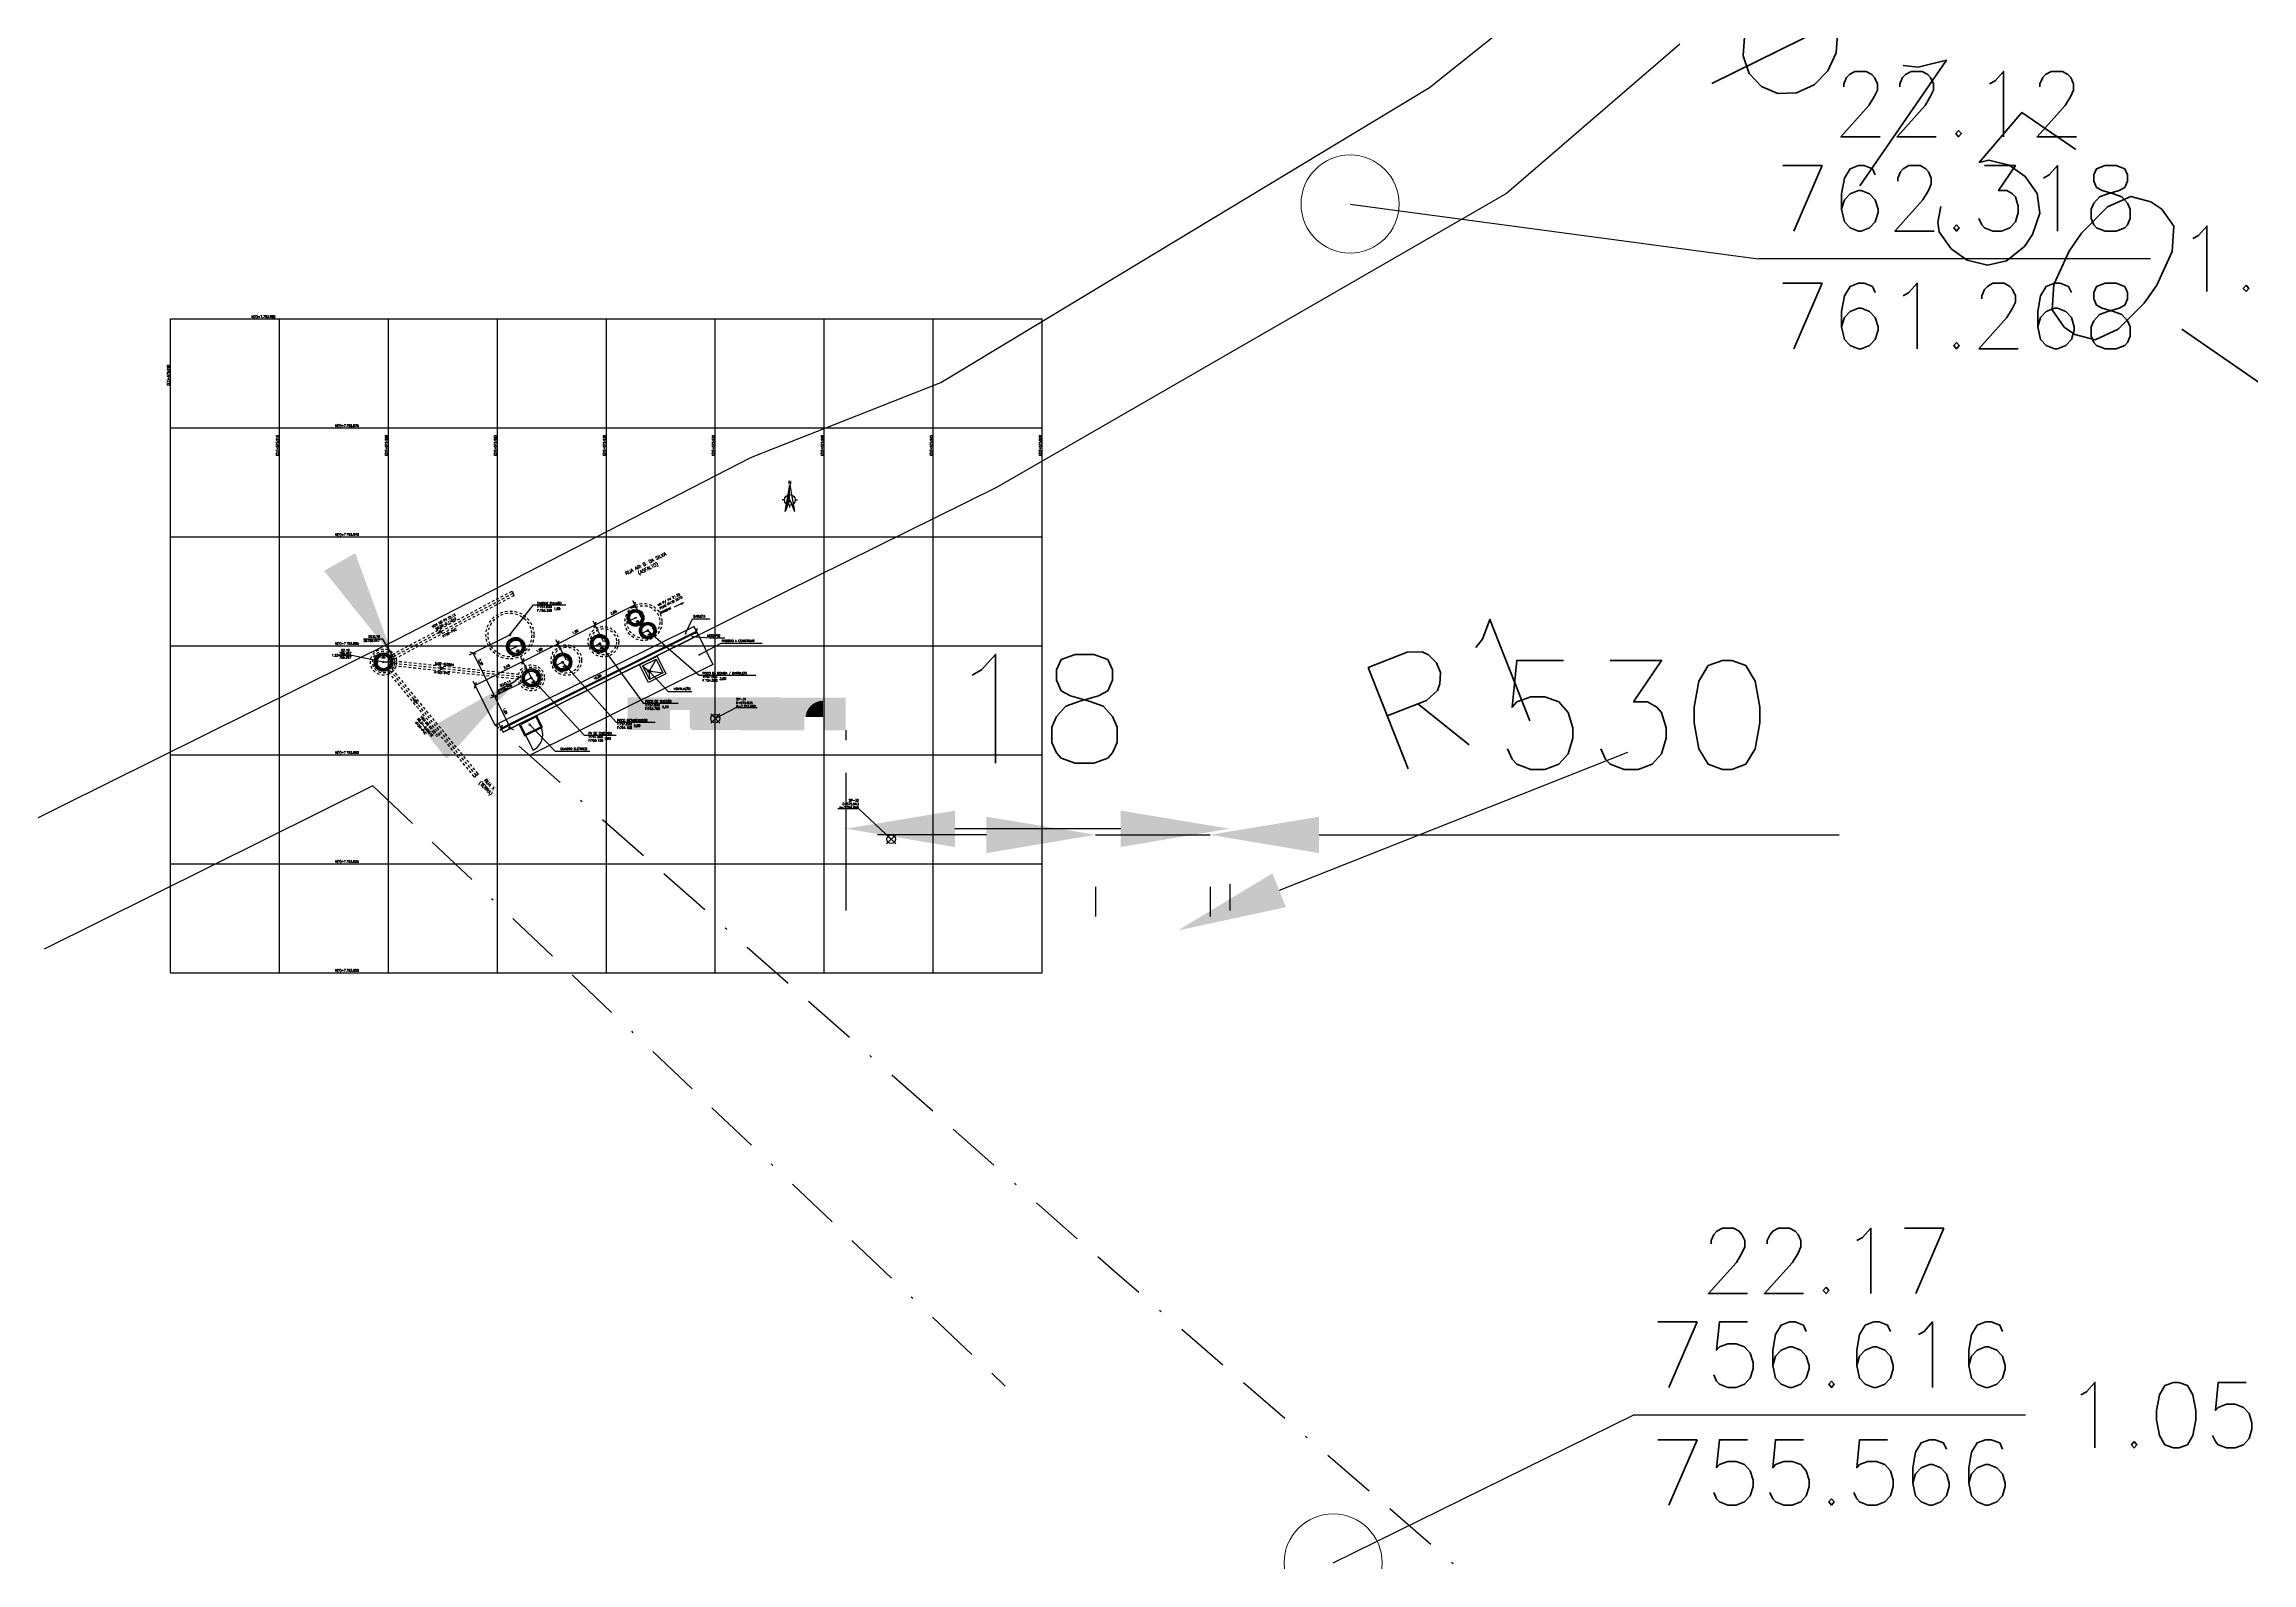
# Model space of a CAD drawing. Header units: metres. Extents: x 571679 to 576048, y 7793723 to 7796430.
# Drawn here: x 575904.2 to 576005.5, y 7793922.9 to 7793992.6 of the extents above; entities that cross this region are included whole.
import ezdxf
from ezdxf.enums import TextEntityAlignment as Align

# ---------------------------------------------------------------- set-up
doc = ezdxf.new("R2010")
doc.units = ezdxf.units.M
doc.header["$PDMODE"] = 35
doc.header["$PDSIZE"] = 0.1
for name, pattern in [('BORDER2', [0.875, 0.25, -0.125, 0.25, -0.125, 0, -0.125]), ('CONTINUO', [0]), ('DASHDOT2', [12.7, 6.35, -3.175, 0, -3.175]), ('DASHED2', [0.375, 0.25, -0.125]), ('HIDDEN', [9.525, 6.35, -3.175]), ('SGC_DASHDOT', [1, 0.5, -0.25, 0, -0.25])]:
    doc.linetypes.add(name, pattern=pattern)
for name, color, linetype in [('03', 3, 'Continuous'), ('04', 4, 'Continuous'), ('BSBAS--L2--', 2, 'Continuous'), ('BSBAS--L3--', 3, 'Continuous'), ('BSBAS--L4--', 4, 'Continuous'), ('BSBAS--L5--', 5, 'Continuous'), ('BSBAS--LC--', 1, 'DASHDOT2'), ('BSBASRFT6--', 1, 'Continuous'), ('BSETE--L3--', 3, 'Continuous'), ('BSSIMB-A3--', 3, 'Continuous'), ('COTAS', 1, 'Continuous'), ('DSSIMB-L1-A', 1, 'Continuous'), ('EEE proposta - opзгo 2', 20, 'Continuous'), ('ESG-CHAMA', 1, 'Continuous'), ('ESG-NOMES', 3, 'Continuous'), ('ESG-PROF', 2, 'Continuous'), ('FRFORMTT3--', 3, 'Continuous'), ('MALHA - LINHA', 8, 'CONTINUO'), ('P1', 1, 'Continuous'), ('Peca 1', 1, 'Continuous'), ('Peca 3', 2, 'Continuous'), ('PENA-03', 3, 'Continuous'), ('SGC-Conexoes (Linhas Externas)', 3, 'Continuous'), ('SGC-EIXOS', 9, 'SGC_DASHDOT'), ('TEXTO', 3, 'Continuous'), ('TOP_TEXTO_NOME RUA', 2, 'Continuous'), ('TPCDSEDL1--', 252, 'Continuous'), ('TPCDSRUASFALTO', 2, 'Continuous'), ('TPCDSRUTE-Q', 2, 'BORDER2')]:
    doc.layers.add(name, color=color, linetype=linetype)
for name, color, linetype, lineweight in [('PONTO SONDAGEM', 2, 'Continuous', 30), ('REDE COLETORA', 84, 'Continuous', 5), ('SPT', 100, 'Continuous', 30)]:
    doc.layers.add(name, color=color, linetype=linetype, lineweight=lineweight)
doc.styles.add('L50', font='romans.shx', dxfattribs={"height": 0.0625})
doc.styles.add('r80', font='romans.shx', dxfattribs={"height": 1})
doc.styles.add('ROMANS', font='romans.shx')
doc.styles.get("Standard").update_dxf_attribs({"font": 'simplex.shx'})
doc.dimstyles.new('ESC 1-100', dxfattribs={"dimscale": 100, "dimtxt": 0.002, "dimasz": 0.002, "dimexe": 0.002, "dimexo": 0, "dimgap": 0.0005, "dimtad": 1, "dimzin": 1, "dimtxsty": 'ROMANS', "dimblk": 'OBLIQUE', "dimcen": 0.002, "dimclrd": 1, "dimclre": 1, "dimclrt": 3, "dimadec": 0, "dimazin": 0, "dimtfac": 1, "dimtmove": 0, "dimatfit": 3, "dimldrblk": 'DOTSMALL', "dimfxl": 2, "dimarcsym": 1})
doc.dimstyles.new('ESC 1-2000', dxfattribs={"dimscale": 2000, "dimtxt": 0.002, "dimasz": 0.002, "dimexe": 0.002, "dimexo": 0, "dimgap": 0.0005, "dimtad": 1, "dimdec": 0, "dimzin": 4, "dimtxsty": 'ROMANS', "dimblk": 'OBLIQUE', "dimcen": 0, "dimclrd": 1, "dimclre": 1, "dimclrt": 3, "dimadec": 0, "dimazin": 0, "dimtfac": 1, "dimtdec": 0, "dimtofl": 0, "dimtmove": 0, "dimatfit": 3, "dimldrblk": 'ORIGIN', "dimfxl": 1, "dimtolj": 1, "dimtzin": 1, "dimarcsym": 0})
doc.dimstyles.new('Padrao_1-2.5', dxfattribs={"dimtxt": 5, "dimasz": 5, "dimexe": 3.75, "dimexo": 2.7, "dimgap": 3, "dimtad": 1, "dimtxsty": 'Standard', "dimcen": 3.75, "dimclrd": 1, "dimclre": 1, "dimclrt": 3, "dimadec": 0, "dimazin": 0, "dimtfac": 1, "dimtmove": 0, "dimatfit": 3, "dimfxl": 1, "dimarcsym": 0})
doc.dimstyles.get("Standard").update_dxf_attribs({"dimtxt": 0.18, "dimasz": 0.18, "dimexe": 0.18, "dimexo": 0.0625, "dimgap": 0.09, "dimtad": 0, "dimtih": 1, "dimtoh": 1, "dimdec": 4, "dimzin": 0, "dimdsep": 46, "dimtxsty": 'Standard', "dimcen": 0.09, "dimadec": 0, "dimazin": 0, "dimtfac": 1, "dimtdec": 4, "dimtofl": 0, "dimtmove": 0, "dimatfit": 3, "dimfxl": 1, "dimtolj": 1, "dimtzin": 0, "dimarcsym": 0})
pattern_1 = [(0, (0, 0), (0, 6.985), [5.08, -1.905]), (90, (0, 0), (-6.985, 4e-16), [5.08, -1.905])]

# ---------------------------------------------------------------- blocks, each defined once
blk = doc.blocks.new('BB-1-LA07-N0-D0-S0', base_point=(598286.07, 7855481.2))
at = {"layer": 'SGC-Conexoes (Linhas Externas)'}
for points in [[(598285.77, 7855481.14), (598285.71, 7855481.14, -1), (598285.71, 7855481.25), (598285.77, 7855481.25)], [(598285.87, 7855481.43), (598285.84, 7855481.49, -1), (598285.93, 7855481.54), (598285.97, 7855481.48)], [(598286.18, 7855481.48), (598286.21, 7855481.54, -1), (598286.3, 7855481.49), (598286.27, 7855481.43)], [(598286.37, 7855481.25), (598286.44, 7855481.25, -1), (598286.44, 7855481.14), (598286.37, 7855481.14)], [(598285.97, 7855480.91), (598285.93, 7855480.85, -1), (598285.84, 7855480.91), (598285.87, 7855480.96)], [(598286.27, 7855480.96), (598286.3, 7855480.91, -1), (598286.21, 7855480.85), (598286.18, 7855480.91)]]:
    blk.add_lwpolyline(points, format="xyb", dxfattribs=at)
for points in [[(598285.71, 7855481.35, 0.065219), (598285.69, 7855481.25, -0.080663), (598285.71, 7855481.26), (598285.75, 7855481.26, -0.055738), (598285.77, 7855481.33)], [(598285.69, 7855481.14, 0.065219), (598285.71, 7855481.04), (598285.77, 7855481.07, -0.055738), (598285.75, 7855481.14), (598285.71, 7855481.14, -0.080663)], [(598285.75, 7855481.42, 0.046821), (598285.72, 7855481.36), (598285.77, 7855481.33, -0.045659), (598285.8, 7855481.39)], [(598285.83, 7855481.5, 0.065219), (598285.76, 7855481.43), (598285.81, 7855481.39, -0.055738), (598285.86, 7855481.45), (598285.84, 7855481.48, -0.080663)], [(598286.03, 7855481.58, 0.065219), (598285.93, 7855481.56, -0.080663), (598285.94, 7855481.54), (598285.96, 7855481.51, -0.055738), (598286.03, 7855481.52)], [(598286.11, 7855481.58, 0.046821), (598286.04, 7855481.58), (598286.04, 7855481.52, -0.045659), (598286.1, 7855481.52)], [(598286.22, 7855481.56, 0.065219), (598286.12, 7855481.58), (598286.11, 7855481.52, -0.055738), (598286.18, 7855481.51), (598286.2, 7855481.54, -0.080663)], [(598286.38, 7855481.43, 0.065219), (598286.31, 7855481.5, -0.080663), (598286.31, 7855481.48), (598286.28, 7855481.45, -0.055738), (598286.33, 7855481.39)], [(598286.42, 7855481.36, 0.046821), (598286.39, 7855481.42), (598286.34, 7855481.39, -0.045659), (598286.37, 7855481.33)], [(598286.46, 7855481.25, 0.065219), (598286.43, 7855481.35), (598286.37, 7855481.33, -0.055738), (598286.4, 7855481.26), (598286.44, 7855481.26, -0.080663)], [(598286.43, 7855481.04, 0.065219), (598286.46, 7855481.14, -0.080663), (598286.44, 7855481.14), (598286.4, 7855481.14, -0.055738), (598286.37, 7855481.07)], [(598285.72, 7855481.03, 0.046821), (598285.75, 7855480.97), (598285.8, 7855481.01, -0.045659), (598285.77, 7855481.06)], [(598285.76, 7855480.96, 0.065219), (598285.83, 7855480.89, -0.080663), (598285.84, 7855480.91), (598285.86, 7855480.95, -0.055738), (598285.81, 7855481)], [(598285.93, 7855480.84, 0.065219), (598286.03, 7855480.81), (598286.03, 7855480.87, -0.055738), (598285.96, 7855480.89), (598285.94, 7855480.85, -0.080663)], [(598286.04, 7855480.81, 0.046821), (598286.11, 7855480.81), (598286.1, 7855480.87, -0.045659), (598286.04, 7855480.87)], [(598286.12, 7855480.81, 0.065219), (598286.22, 7855480.84, -0.080663), (598286.2, 7855480.85), (598286.18, 7855480.89, -0.055738), (598286.11, 7855480.87)], [(598286.31, 7855480.89, 0.065219), (598286.38, 7855480.96), (598286.33, 7855481, -0.055738), (598286.28, 7855480.95), (598286.31, 7855480.91, -0.080663)], [(598286.39, 7855480.97, 0.046821), (598286.42, 7855481.03), (598286.37, 7855481.06, -0.045659), (598286.34, 7855481.01)]]:
    blk.add_lwpolyline(points, format="xyb", close=True, dxfattribs=at)
blk.add_lwpolyline([(598285.74, 7855481.17), (598285.81, 7855481.17), (598285.81, 7855481.22), (598285.74, 7855481.22)], close=True, dxfattribs=at)
at = {"layer": 'SGC-Conexoes (Linhas Externas)', "lineweight": 15}
for points in [[(598286.03, 7855481.41), (598286, 7855481.41), (598286, 7855481.38), (598286.01, 7855481.38), (598286.01, 7855481.39), (598286.03, 7855481.39, 1)], [(598286.02, 7855481.4), (598286.01, 7855481.4), (598286.01, 7855481.4, -0.414214), (598286.01, 7855481.41), (598286.02, 7855481.41, -1)], [(598286.07, 7855481.44), (598286.07, 7855481.42), (598286.06, 7855481.42), (598286.06, 7855481.43, 1), (598286.06, 7855481.43), (598286.06, 7855481.42), (598286.05, 7855481.42), (598286.05, 7855481.43, 1), (598286.04, 7855481.43), (598286.04, 7855481.42), (598286.04, 7855481.42), (598286.04, 7855481.42, 1), (598286.03, 7855481.42), (598286.03, 7855481.42), (598286.02, 7855481.42), (598286.02, 7855481.43), (598286.07, 7855481.45), (598286.12, 7855481.43), (598286.12, 7855481.42), (598286.11, 7855481.42), (598286.11, 7855481.42, 1), (598286.11, 7855481.42), (598286.11, 7855481.42), (598286.1, 7855481.42), (598286.1, 7855481.43, 1), (598286.09, 7855481.43), (598286.09, 7855481.42), (598286.09, 7855481.42), (598286.09, 7855481.43, 1), (598286.08, 7855481.43), (598286.08, 7855481.42), (598286.07, 7855481.42), (598286.07, 7855481.44, 1)], [(598286.07, 7855481.39), (598286.07, 7855481.38), (598286.08, 7855481.38), (598286.07, 7855481.41), (598286.05, 7855481.41), (598286.03, 7855481.38), (598286.05, 7855481.38), (598286.05, 7855481.39, -0.445006)], [(598286.06, 7855481.4), (598286.06, 7855481.41), (598286.05, 7855481.4, -0.141872)], [(598286.13, 7855481.38), (598286.14, 7855481.38), (598286.14, 7855481.4, 0.241531), (598286.14, 7855481.41, 0.366568), (598286.12, 7855481.41, 0.387414), (598286.1, 7855481.41), (598286.1, 7855481.41), (598286.09, 7855481.41), (598286.09, 7855481.38), (598286.1, 7855481.38), (598286.1, 7855481.4, -1), (598286.11, 7855481.4), (598286.11, 7855481.38), (598286.12, 7855481.38), (598286.12, 7855481.4, -1), (598286.13, 7855481.4)]]:
    blk.add_lwpolyline(points, format="xyb", close=True, dxfattribs=at)
at = {"layer": 'SGC-Conexoes (Linhas Externas)'}
for centre, radius in [((598286.07, 7855481.2), 0.425), ((598286.07, 7855481.2), 0.313), ((598286.07, 7855481.2), 0.305), ((598286.07, 7855481.2), 0.305), ((598285.89, 7855481.51), 0.043), ((598286.07, 7855481.2), 0.0239), ((598286.25, 7855481.51), 0.043), ((598286.44, 7855481.2), 0.043), ((598285.89, 7855480.88), 0.043), ((598286.25, 7855480.88), 0.043)]:
    blk.add_circle(centre, radius, dxfattribs=at)
for centre, radius, start, end in [((598285.71, 7855481.2), 0.043, 31.4549, 328.5451), ((598286.07, 7855481.2), 0.394, 126.9603, 173.0397), ((598286.07, 7855481.2), 0.394, 186.9603, 233.0397), ((598286.07, 7855481.2), 0.324, 129.5343, 170.4657), ((598286.07, 7855481.2), 0.324, 189.5343, 230.4657), ((598286.07, 7855481.2), 0.394, 66.9603, 113.0397), ((598286.07, 7855481.2), 0.324, 69.5343, 110.4657), ((598286.07, 7855481.2), 0.324, 9.5343, 50.4657), ((598286.07, 7855481.2), 0.324, 309.5343, 350.4657), ((598286.07, 7855481.2), 0.394, 6.9603, 53.0397), ((598286.07, 7855481.2), 0.394, 306.9603, 353.0397), ((598286.07, 7855481.2), 0.394, 246.9603, 293.0397), ((598286.07, 7855481.2), 0.324, 249.5343, 290.4657)]:
    blk.add_arc(centre, radius, start, end, dxfattribs=at)
at = {"layer": 'SGC-EIXOS'}
blk.add_line((598286.5, 7855481.2), (598285.65, 7855481.2), dxfattribs=at)
blk = doc.blocks.new('*D58')
at = {"color": 1, "lineweight": -2, "transparency": 16777216}
for p, q in [((575940.99, 7793959.18), (575940.99, 7793952.86)), ((575953.6, 7793956.61), (575945.99, 7793956.61)), ((575958.6, 7793954.06), (575958.6, 7793952.86))]:
    blk.add_line(p, q, dxfattribs=at)
at = {"color": 1, "transparency": 16777216}
for points in [[(575945.99, 7793957.44), (575945.99, 7793955.77), (575940.99, 7793956.61)], [(575953.6, 7793957.44), (575953.6, 7793955.77), (575958.6, 7793956.61)]]:
    blk.add_solid(points, dxfattribs=at)
at = {"layer": 'DEFPOINTS', "color": 0, "transparency": 16777216}
for p in [(575940.99, 7793961.88, -72.85), (575940.99, 7793956.61), (575958.6, 7793956.76, -72.85)]:
    blk.add_point(p, dxfattribs=at)
at = {"color": 3, "transparency": 16777216, "insert": (575949.79, 7793962.11), "char_height": 5, "attachment_point": 5}
blk.add_mtext('18', dxfattribs=at)
blk = doc.blocks.new('*D59')
at = {"color": 1, "lineweight": -2, "transparency": 16777216}
for p, q in [((575947.44, 7793956.33), (575942.44, 7793956.33)), ((575952.44, 7793956.33), (575957.7, 7793956.33)), ((575962.7, 7793956.33), (575986.56, 7793956.33)), ((575952.44, 7793953.94), (575952.44, 7793952.58)), ((575957.7, 7793953.94), (575957.7, 7793952.58))]:
    blk.add_line(p, q, dxfattribs=at)
at = {"color": 1, "transparency": 16777216}
for points in [[(575947.44, 7793957.16), (575947.44, 7793955.49), (575952.44, 7793956.33)], [(575962.7, 7793957.16), (575962.7, 7793955.49), (575957.7, 7793956.33)]]:
    blk.add_solid(points, dxfattribs=at)
at = {"layer": 'DEFPOINTS', "color": 0, "transparency": 16777216}
for p in [(575952.44, 7793956.64, -72.85), (575957.7, 7793956.64, -72.85), (575957.7, 7793956.33)]:
    blk.add_point(p, dxfattribs=at)
at = {"color": 3, "transparency": 16777216, "insert": (575977.13, 7793961.83), "char_height": 5, "attachment_point": 5}
blk.add_mtext('530', dxfattribs=at)
blk = doc.blocks.new('*D60')
at = {"color": 1, "lineweight": -2, "transparency": 16777216}
blk.add_line((575976.85, 7793960.11), (575960.87, 7793953.78), dxfattribs=at)
at = {"color": 1, "transparency": 16777216}
blk.add_solid([(575960.56, 7793954.56), (575961.18, 7793953.01), (575956.22, 7793951.94)], dxfattribs=at)
at = {"layer": 'DEFPOINTS', "color": 0, "transparency": 16777216}
for p in [(575956.22, 7793951.94, -72.85), (575957.15, 7793952.31, -72.85)]:
    blk.add_point(p, dxfattribs=at)
at = {"color": 3, "transparency": 16777216, "insert": (575969.16, 7793962.98), "char_height": 5, "attachment_point": 5, "rotation": 21.6111}
blk.add_mtext('R1', dxfattribs=at)
blk = doc.blocks.new('Niple FG 2pol')
at = {"layer": 'Peca 1'}
for p, q in [((0, -30), (0, 30)), ((5, -30), (5, 30)), ((11, -30), (11, 30)), ((16, 21), (24, 21)), ((29, -30), (29, 30)), ((35, -30), (35, 30)), ((40, -30), (40, 30)), ((16, -21), (24, -21))]:
    blk.add_line(p, q, dxfattribs=at)
at = {"layer": 'Peca 3'}
for p, q in [((-4, 30), (16, 30)), ((16, -38), (16, 38)), ((24, 38), (16, 38)), ((24, -38), (24, 38)), ((44, 30), (24, 30)), ((-4, -30), (16, -30)), ((16, -38), (24, -38)), ((44, -30), (24, -30))]:
    blk.add_line(p, q, dxfattribs=at)
blk = doc.blocks.new('NipleFG 2pol')
blk.add_blockref('Niple FG 2pol', (277, 188))
blk = doc.blocks.new('_DotSmall')
at = {"color": 0, "linetype": 'ByBlock', "const_width": 0.5}
blk.add_lwpolyline([(-0.0625, 0, 1), (0.0625, 0, 1)], format="xyb", close=True, dxfattribs=at)
blk = doc.blocks.new('_Oblique')
at = {"color": 0, "linetype": 'ByBlock', "lineweight": -2}
blk.add_line((-0.5, -0.5), (0.5, 0.5), dxfattribs=at)
blk = doc.blocks.new('*D61')
at = {"layer": 'COTAS', "color": 1, "lineweight": -2, "transparency": 16777216}
for p, q in [((575925.58, 7793965.5), (575923.71, 7793964.57)), ((575923.89, 7793964.66), (575924.87, 7793962.69)), ((575926.56, 7793963.53), (575924.69, 7793962.6))]:
    blk.add_line(p, q, dxfattribs=at)
at = {"layer": 'DEFPOINTS', "color": 0, "transparency": 16777216}
for p in [(575925.58, 7793965.5), (575924.87, 7793962.69), (575926.56, 7793963.53)]:
    blk.add_point(p, dxfattribs=at)
at = {"layer": 'COTAS', "color": 1, "lineweight": -2, "transparency": 16777216, "xscale": 0.2, "yscale": 0.2, "zscale": 0.2}
for p, rotation in [((575923.89, 7793964.66), 116.455143037158), ((575924.87, 7793962.69), 296.455143037158)]:
    blk.add_blockref('_Oblique', p, dxfattribs=dict(at, rotation=rotation))
at = {"layer": 'COTAS', "color": 3, "transparency": 16777216, "insert": (575924.22, 7793964.25), "char_height": 0.1, "attachment_point": 5, "rotation": 296.4551, "style": 'ROMANS'}
blk.add_mtext('2,20', dxfattribs=at)
blk = doc.blocks.new('*D62')
at = {"layer": 'COTAS', "color": 1, "lineweight": -2, "transparency": 16777216}
for p, q in [((575926.17, 7793964.29), (575927.78, 7793965.1)), ((575928.17, 7793964.34), (575927.69, 7793965.28)), ((575926.56, 7793963.53), (575926.08, 7793964.46))]:
    blk.add_line(p, q, dxfattribs=at)
at = {"layer": 'DEFPOINTS', "color": 0, "transparency": 16777216}
for p in [(575927.78, 7793965.1), (575928.17, 7793964.34), (575926.56, 7793963.53)]:
    blk.add_point(p, dxfattribs=at)
at = {"layer": 'COTAS', "color": 1, "lineweight": -2, "transparency": 16777216, "xscale": 0.2, "yscale": 0.2, "zscale": 0.2}
for p, rotation in [((575927.78, 7793965.1), 26.83782428649737), ((575926.17, 7793964.29), 206.8378242864973)]:
    blk.add_blockref('_Oblique', p, dxfattribs=dict(at, rotation=rotation))
at = {"layer": 'COTAS', "color": 3, "transparency": 16777216, "insert": (575926.93, 7793964.79), "char_height": 0.1, "attachment_point": 5, "rotation": 26.8378, "style": 'ROMANS'}
blk.add_mtext('1,80', dxfattribs=at)
blk = doc.blocks.new('*D63')
at = {"layer": 'COTAS', "color": 1, "lineweight": -2, "transparency": 16777216}
for p, q in [((575927.78, 7793965.1), (575929.48, 7793965.96)), ((575929.87, 7793965.19), (575929.39, 7793966.14)), ((575928.17, 7793964.34), (575927.69, 7793965.28))]:
    blk.add_line(p, q, dxfattribs=at)
at = {"layer": 'DEFPOINTS', "color": 0, "transparency": 16777216}
for p in [(575929.48, 7793965.96), (575929.87, 7793965.19), (575928.17, 7793964.34)]:
    blk.add_point(p, dxfattribs=at)
at = {"layer": 'COTAS', "color": 1, "lineweight": -2, "transparency": 16777216, "xscale": 0.2, "yscale": 0.2, "zscale": 0.2}
for p, rotation in [((575929.48, 7793965.96), 26.83782428649735), ((575927.78, 7793965.1), 206.8378242864973)]:
    blk.add_blockref('_Oblique', p, dxfattribs=dict(at, rotation=rotation))
at = {"layer": 'COTAS', "color": 3, "transparency": 16777216, "insert": (575928.58, 7793965.63), "char_height": 0.1, "attachment_point": 5, "rotation": 26.8378, "style": 'ROMANS'}
blk.add_mtext('1,90', dxfattribs=at)
blk = doc.blocks.new('*D64')
at = {"layer": 'COTAS', "color": 1, "lineweight": -2, "transparency": 16777216}
for p, q in [((575929.48, 7793965.96), (575931.3, 7793966.88)), ((575931.7, 7793966.1), (575931.21, 7793967.06)), ((575929.87, 7793965.19), (575929.39, 7793966.14))]:
    blk.add_line(p, q, dxfattribs=at)
at = {"layer": 'DEFPOINTS', "color": 0, "transparency": 16777216}
for p in [(575931.3, 7793966.88), (575931.7, 7793966.1), (575929.87, 7793965.19)]:
    blk.add_point(p, dxfattribs=at)
at = {"layer": 'COTAS', "color": 1, "lineweight": -2, "transparency": 16777216, "xscale": 0.2, "yscale": 0.2, "zscale": 0.2}
for p, rotation in [((575931.3, 7793966.88), 26.83782428649735), ((575929.48, 7793965.96), 206.8378242864973)]:
    blk.add_blockref('_Oblique', p, dxfattribs=dict(at, rotation=rotation))
at = {"layer": 'COTAS', "color": 3, "transparency": 16777216, "insert": (575930.34, 7793966.52), "char_height": 0.1, "attachment_point": 5, "rotation": 26.8378, "style": 'ROMANS'}
blk.add_mtext('2,05', dxfattribs=at)
blk = doc.blocks.new('*D65')
at = {"layer": 'COTAS', "color": 1, "lineweight": -2, "transparency": 16777216}
for p, q in [((575926.56, 7793963.53), (575924.69, 7793962.6)), ((575924.87, 7793962.69), (575925.61, 7793961.21)), ((575925.99, 7793961.4), (575925.43, 7793961.12))]:
    blk.add_line(p, q, dxfattribs=at)
at = {"layer": 'DEFPOINTS', "color": 0, "transparency": 16777216}
for p in [(575926.56, 7793963.53), (575925.61, 7793961.21), (575925.99, 7793961.4)]:
    blk.add_point(p, dxfattribs=at)
at = {"layer": 'COTAS', "color": 1, "lineweight": -2, "transparency": 16777216, "xscale": 0.2, "yscale": 0.2, "zscale": 0.2}
for p, rotation in [((575924.87, 7793962.69), 116.455143037158), ((575925.61, 7793961.21), 296.455143037158)]:
    blk.add_blockref('_Oblique', p, dxfattribs=dict(at, rotation=rotation))
at = {"layer": 'COTAS', "color": 3, "transparency": 16777216, "insert": (575925.34, 7793962), "char_height": 0.1, "attachment_point": 5, "rotation": 296.4551, "style": 'ROMANS'}
blk.add_mtext('1,65', dxfattribs=at)
blk = doc.blocks.new('*D66')
at = {"layer": 'COTAS', "color": 1, "lineweight": -2, "transparency": 16777216}
for p, q in [((575926.17, 7793964.29), (575923.98, 7793963.18)), ((575926.56, 7793963.53), (575926.08, 7793964.46)), ((575924.9, 7793961.36), (575923.89, 7793963.36))]:
    blk.add_line(p, q, dxfattribs=at)
at = {"layer": 'DEFPOINTS', "color": 0, "transparency": 16777216}
for p in [(575923.98, 7793963.18), (575926.56, 7793963.53), (575924.9, 7793961.36, 783.68)]:
    blk.add_point(p, dxfattribs=at)
at = {"layer": 'COTAS', "color": 1, "lineweight": -2, "transparency": 16777216, "xscale": 0.2, "yscale": 0.2, "zscale": 0.2}
for p, rotation in [((575926.17, 7793964.29), 26.83782428649733), ((575923.98, 7793963.18), 206.8378242864973)]:
    blk.add_blockref('_Oblique', p, dxfattribs=dict(at, rotation=rotation))
at = {"layer": 'COTAS', "color": 3, "transparency": 16777216, "insert": (575925.44, 7793964.04), "char_height": 0.1, "attachment_point": 5, "rotation": 26.8378, "style": 'ROMANS'}
blk.add_mtext('2,45', dxfattribs=at)
blk = doc.blocks.new('Seta_01')
blk.add_line((1, 0), (8.2, 0))
blk.add_solid([(0, 0), (2.6, 1), (2.6, -1)])
blk = doc.blocks.new('norte')
for p, q in [((-4.8, 0), (-6.9, 0)), ((-4.1, -10.5), (0.1, 14)), ((0.1, 0), (-4.1, -10.5)), ((0.1, 14), (4.3, -10.5)), ((0.1, 0), (4.3, -10.5)), ((5, 0), (7.1, 0)), ((0.1, -7), (0.1, -4.9))]:
    blk.add_line(p, q)
blk.add_circle((0.1, 0), 4.9)
blk.add_solid([(0.1, 0), (0.1, 14), (0.1, 0), (-4.1, -10.5)])
blk.add_text('N', height=3).set_placement((0.1, 16), align=Align.MIDDLE)
blk = doc.blocks.new('*D67')
at = {"layer": 'COTAS', "color": 1, "lineweight": -2, "transparency": 16777216}
for p, q in [((575925.17, 7793961.23), (575934.13, 7793965.68)), ((575934.22, 7793965.49), (575934.04, 7793965.86)), ((575925.27, 7793961.04), (575925.08, 7793961.41))]:
    blk.add_line(p, q, dxfattribs=at)
at = {"layer": 'DEFPOINTS', "color": 0, "transparency": 16777216}
for p in [(575934.13, 7793965.68), (575934.22, 7793965.49), (575925.27, 7793961.04)]:
    blk.add_point(p, dxfattribs=at)
at = {"layer": 'COTAS', "color": 1, "lineweight": -2, "transparency": 16777216, "xscale": 0.2, "yscale": 0.2, "zscale": 0.2}
for p, rotation in [((575934.13, 7793965.68), 26.42088669639616), ((575925.17, 7793961.23), 206.4208866963962)]:
    blk.add_blockref('_Oblique', p, dxfattribs=dict(at, rotation=rotation))
at = {"layer": 'COTAS', "color": 3, "transparency": 16777216, "insert": (575929.6, 7793963.55), "char_height": 0.1, "attachment_point": 5, "rotation": 26.4209, "style": 'ROMANS'}
blk.add_mtext('10,00', dxfattribs=at)
blk = doc.blocks.new('SPT')
at = {"layer": 'PONTO SONDAGEM'}
for p, q in [((-1.06, 1.06), (1.06, -1.06)), ((-1.06, -1.06), (1.06, 1.06))]:
    blk.add_line(p, q, dxfattribs=at)
blk.add_circle((0, 0), 1, dxfattribs=at)
blk = doc.blocks.new('_Origin')
at = {"color": 0, "linetype": 'ByBlock', "lineweight": -2}
blk.add_line((0, 0), (-1, 0), dxfattribs=at)
blk.add_circle((0, 0), 0.5, dxfattribs=at)

msp = doc.modelspace()

# ---------------------------------------------------------------- hatches: boundary and pattern name
h = msp.add_hatch(color=254)
h.dxf.hatch_style = 1
h.paths.add_polyline_path([(575940.986, 7793962.629), (575930.983, 7793962.635), (575930.982, 7793961.135), (575933.084, 7793961.134), (575933.084, 7793961.159), (575932.92, 7793961.159), (575932.92, 7793962.059), (575933.82, 7793962.059), (575933.82, 7793961.289), (575933.916, 7793961.133), (575939.089, 7793961.13), (575939.089, 7793961.73), (575939.141, 7793961.73, -0.3960122), (575939.939, 7793962.48), (575939.939, 7793961.73), (575939.989, 7793961.73), (575939.989, 7793961.13), (575940.985, 7793961.129)])
h.paths.add_polyline_path([(575933.293, 7793962.16), (575933.442, 7793962.16), (575933.442, 7793962.255), (575933.293, 7793962.255)], flags=9)
h.paths.add_polyline_path([(575933.293, 7793962.273), (575933.44, 7793962.273), (575933.44, 7793962.363), (575933.293, 7793962.363)], flags=9)
h.paths.add_polyline_path([(575932.801, 7793961.525), (575932.801, 7793961.694), (575932.681, 7793961.694), (575932.681, 7793961.525)], flags=24)
h.paths.add_polyline_path([(575932.669, 7793961.525), (575932.669, 7793961.694), (575932.549, 7793961.694), (575932.549, 7793961.525)], flags=24)
h.paths.add_polyline_path([(575940.414, 7793961.594), (575940.56, 7793961.594), (575940.56, 7793961.669), (575940.414, 7793961.669)], flags=24)
h.paths.add_polyline_path([(575935.969, 7793961.937), (575936.739, 7793961.937), (575936.739, 7793962.012), (575935.969, 7793962.012)], flags=24)
h.paths.add_polyline_path([(575935.969, 7793961.815), (575936.284, 7793961.815), (575936.284, 7793961.89), (575935.969, 7793961.89)], flags=24)
h.paths.add_polyline_path([(575935.962, 7793961.653), (575936.243, 7793961.653), (575936.243, 7793961.753), (575935.962, 7793961.753)], flags=24)
h.paths.add_polyline_path([(575934.719, 7793960.934), (575934.719, 7793961.133), (575934.644, 7793961.133), (575934.644, 7793960.934)], flags=9)
h.paths.add_polyline_path([(575934.024, 7793961.703), (575934.471, 7793961.703), (575934.471, 7793961.778), (575934.024, 7793961.778)], flags=24)
h.paths.add_polyline_path([(575934.018, 7793961.853), (575934.402, 7793961.853), (575934.402, 7793961.928), (575934.018, 7793961.928)], flags=24)
h.paths.add_polyline_path([(575934.008, 7793961.943), (575934.395, 7793961.943), (575934.395, 7793962.018), (575934.008, 7793962.018)], flags=24)
h.paths.add_polyline_path([(575931.956, 7793961.694), (575932.638, 7793961.694), (575932.638, 7793961.865), (575931.956, 7793961.865)], flags=24)
h = msp.add_hatch(color=254)
h.dxf.hatch_style = 1
h.paths.add_polyline_path([(575939.939, 7793962.48, 0.3960122), (575939.141, 7793961.73), (575939.939, 7793961.73)])
at = {"layer": 'SGC-Conexoes (Linhas Externas)', "linetype": 'DASHED2', "ltscale": 0.5}
h = msp.add_hatch(dxfattribs=at)
h.set_pattern_fill('ANGLE', color=2, angle=117.92993)
h.set_pattern_definition([(117.9299348, (7731811.7145, 10935752.6855), (-6.171394426, -3.2717145105), [5.08, -1.905]), (207.9299348, (7731811.7145, 10935752.6855), (3.2717145105, -6.171394426), [5.08, -1.905])])
h.paths.add_polyline_path([(575922.262, 7793965.574), (575922.414, 7793965.655), (575922.382, 7793965.715)])
h.paths.add_polyline_path([(575922.262, 7793965.574), (575922.446, 7793965.595), (575922.414, 7793965.655)])
h = msp.add_hatch(dxfattribs=at)
h.set_pattern_fill('ANGLE', color=2)
h.set_pattern_definition(pattern_1)
h.paths.add_polyline_path([(575922.382, 7793965.715), (575922.262, 7793965.574), (575922.414, 7793965.655)])
h.paths.add_polyline_path([(575922.414, 7793965.655), (575922.262, 7793965.574), (575922.446, 7793965.595)])
h = msp.add_hatch(dxfattribs=at)
h.set_pattern_fill('ANGLE', color=2)
h.set_pattern_definition(pattern_1)
h.paths.add_polyline_path([(575922.396, 7793964.043), (575922.389, 7793963.976), (575922.561, 7793963.958)])
h.paths.add_polyline_path([(575922.561, 7793963.958), (575922.389, 7793963.976), (575922.382, 7793963.909)])
h = msp.add_hatch(dxfattribs=at)
h.set_pattern_fill('ANGLE', color=2)
h.set_pattern_definition(pattern_1)
h.paths.add_polyline_path([(575922.396, 7793964.043), (575922.389, 7793963.976), (575922.561, 7793963.958)])
h.paths.add_polyline_path([(575922.389, 7793963.976), (575922.382, 7793963.909), (575922.561, 7793963.958)])
h = msp.add_hatch(dxfattribs=at)
h.set_pattern_fill('ANGLE', color=2)
h.set_pattern_definition(pattern_1)
h.paths.add_polyline_path([(575921.151, 7793962.576), (575921.26, 7793962.443), (575921.312, 7793962.485)])
h.paths.add_polyline_path([(575921.151, 7793962.576), (575921.208, 7793962.4), (575921.26, 7793962.443)])
h = msp.add_hatch(dxfattribs=at)
h.set_pattern_fill('ANGLE', color=2)
h.set_pattern_definition(pattern_1)
h.paths.add_polyline_path([(575921.151, 7793962.576), (575921.26, 7793962.443), (575921.312, 7793962.485)])
h.paths.add_polyline_path([(575921.26, 7793962.443), (575921.151, 7793962.576), (575921.208, 7793962.4)])
h = msp.add_hatch(dxfattribs=at)
h.set_pattern_fill('ANGLE', color=2, angle=117.92993)
h.set_pattern_definition([(117.9299348, (7731811.297, 10935749.734), (-6.171394426, -3.2717145105), [5.08, -1.905]), (207.9299348, (7731811.297, 10935749.734), (3.2717145105, -6.171394426), [5.08, -1.905])])
h.paths.add_polyline_path([(575921.844, 7793962.623), (575921.996, 7793962.704), (575921.965, 7793962.764)])
h.paths.add_polyline_path([(575921.844, 7793962.623), (575922.028, 7793962.644), (575921.996, 7793962.704)])

# ---------------------------------------------------------------- linework, layer by layer
msp.add_lwpolyline([(575940.983, 7793961.129), (575940.983, 7793960.679)])
at = {"layer": '03'}
msp.add_lwpolyline([(575926.258, 7793960.865), (575927.064, 7793961.266), (575926.797, 7793961.803), (575925.991, 7793961.402)], close=True, dxfattribs=at)
at = {"layer": '04', "linetype": 'HIDDEN', "ltscale": 20}
msp.add_line((575926.281, 7793960.932), (575926.637, 7793960.216), dxfattribs=at)
at = {"layer": '04'}
msp.add_lwpolyline([(575926.281, 7793960.932), (575926.997, 7793961.288), (575926.774, 7793961.736), (575926.058, 7793961.379)], close=True, dxfattribs=at)
at = {"layer": 'BSBAS--L2--'}
for p, q in [((575931.661, 7793964.079, -0.001), (575931.92, 7793963.876, -0.001)), ((575931.968, 7793963.781, -0.001), (575931.973, 7793963.452, -0.001)), ((575932.288, 7793964.39, -0.001), (575931.996, 7793963.891, -0.001)), ((575932.025, 7793963.833, -0.001), (575932.599, 7793963.764, -0.001))]:
    msp.add_line(p, q, dxfattribs=at)
at = {"layer": 'BSBAS--L3--', "elevation": -0.001}
for points in [[(575931.661, 7793964.079), (575931.973, 7793963.452)], [(575932.288, 7793964.39), (575932.599, 7793963.764)]]:
    msp.add_lwpolyline(points, dxfattribs=at)
at = {"layer": 'BSBAS--L3--'}
msp.add_circle((575931.967, 7793963.84, -0.001), 0.059, dxfattribs=at)
at = {"layer": 'BSBAS--L4--', "elevation": -0.001}
msp.add_lwpolyline([(575932.733, 7793963.719), (575931.928, 7793963.318, -0.4142136), (575931.928, 7793963.318), (575931.527, 7793964.123, -0.4142136), (575931.527, 7793964.124), (575932.332, 7793964.524, -0.4142136), (575932.333, 7793964.524), (575932.733, 7793963.719, -0.4142136)], format="xyb", close=True, dxfattribs=at)
for points in [[(575931.661, 7793964.079), (575932.288, 7793964.39)], [(575932.599, 7793963.764), (575931.973, 7793963.452)]]:
    msp.add_lwpolyline(points, dxfattribs=at)
at = {"layer": 'BSBAS--L5--', "linetype": 'DASHED2', "ltscale": 0.5}
for centre, radius in [((575931.702, 7793966.097), 0.85), ((575931.702, 7793966.097), 0.75), ((575925.577, 7793965.499), 1.1), ((575925.577, 7793965.499), 1), ((575929.868, 7793965.191), 0.7), ((575929.868, 7793965.191), 0.6), ((575919.775, 7793964.256), 0.6), ((575919.775, 7793964.256), 0.5), ((575928.167, 7793964.345), 0.7), ((575928.167, 7793964.345), 0.6), ((575926.557, 7793963.53), 0.6), ((575926.557, 7793963.53), 0.5)]:
    msp.add_circle(centre, radius, dxfattribs=at)
at = {"layer": 'BSBAS--LC--'}
for p, q in [((575932.023, 7793963.868, -0.001), (575931.911, 7793963.812, -0.001)), ((575931.939, 7793963.896, -0.001), (575931.995, 7793963.784, -0.001))]:
    msp.add_line(p, q, dxfattribs=at)
at = {"layer": 'BSBAS--LC--', "ltscale": 5}
msp.add_arc((575926.281, 7793960.932), 0.8, 296.45514, 26.45514, dxfattribs=at)
at = {"layer": 'EEE proposta - opзгo 2', "linetype": 'DASHDOT2', "lineweight": -2, "ltscale": 40, "const_width": 0.1, "elevation": -0.001}
msp.add_lwpolyline([(575932.77, 7793966.646), (575932.965, 7793966.743)], dxfattribs=at)
at = {"layer": 'ESG-CHAMA'}
for p, q in [((575964.122, 7793985.277), (575982.839, 7793982.762)), ((576000.839, 7793982.762), (575982.839, 7793982.762)), ((575918.317, 7793964.564), (575917.717, 7793964.564)), ((575919.775, 7793964.256), (575918.317, 7793964.564)), ((575963.346, 7793922.92), (575977.104, 7793929.698)), ((575995.104, 7793929.698), (575977.104, 7793929.698))]:
    msp.add_line(p, q, dxfattribs=at)
at = {"layer": 'MALHA - LINHA'}
for p, q in [((575910, 7793980), (575950, 7793980)), ((575910, 7793950), (575910, 7793980)), ((575915, 7793950), (575915, 7793980)), ((575920, 7793950), (575920, 7793980)), ((575925, 7793950), (575925, 7793980)), ((575930, 7793950), (575930, 7793980)), ((575935, 7793950), (575935, 7793980)), ((575940, 7793950), (575940, 7793980)), ((575945, 7793950), (575945, 7793980)), ((575950, 7793950), (575950, 7793980)), ((575910, 7793975), (575950, 7793975)), ((575910, 7793970), (575950, 7793970)), ((575910, 7793965), (575950, 7793965)), ((575910, 7793960), (575950, 7793960)), ((575910, 7793955), (575950, 7793955)), ((575910, 7793950), (575950, 7793950))]:
    msp.add_line(p, q, dxfattribs=at)
at = {"layer": 'P1'}
for p, q in [((575932.688, 7793966.639, -0.001), (575932.688, 7793966.639, -0.001)), ((575932.72, 7793966.587, -0.001), (575932.693, 7793966.642, -0.001)), ((575932.754, 7793966.68, -0.001), (575932.73, 7793966.668, -0.001)), ((575932.73, 7793966.668, -0.001), (575932.763, 7793966.601, -0.001)), ((575932.761, 7793966.665, -0.001), (575932.737, 7793966.653, -0.001)), ((575932.754, 7793966.68, -0.001), (575932.787, 7793966.613, -0.001)), ((575932.78, 7793966.627, -0.001), (575932.756, 7793966.615, -0.001)), ((575932.763, 7793966.601, -0.001), (575932.787, 7793966.613, -0.001)), ((575932.609, 7793966.599, -0.001), (575932.599, 7793966.594, -0.001)), ((575932.626, 7793966.541, -0.001), (575932.599, 7793966.594, -0.001)), ((575932.631, 7793966.543, -0.001), (575932.604, 7793966.597, -0.001)), ((575932.608, 7793966.599, -0.001), (575932.636, 7793966.545, -0.001)), ((575932.608, 7793966.599, -0.001), (575932.608, 7793966.599, -0.001)), ((575932.641, 7793966.548, -0.001), (575932.614, 7793966.602, -0.001)), ((575932.635, 7793966.545, -0.001), (575932.626, 7793966.541, -0.001)), ((575932.715, 7793966.585, -0.001), (575932.641, 7793966.548, -0.001))]:
    msp.add_line(p, q, dxfattribs=at)
at = {"layer": 'P1', "elevation": -0.001}
for points in [[(575932.614, 7793966.602), (575932.688, 7793966.638)], [(575932.688, 7793966.638), (575932.715, 7793966.585)], [(575932.733, 7793966.661), (575932.76, 7793966.607)], [(575932.733, 7793966.661), (575932.76, 7793966.607)], [(575932.609, 7793966.599), (575932.635, 7793966.545)]]:
    msp.add_lwpolyline(points, dxfattribs=at)
at = {"layer": 'P1'}
for centre, radius, start, end in [((575932.691, 7793966.639, -0.001), 0.00334, 45.55179, 187.37678), ((575932.612, 7793966.6, -0.001), 0.00334, 45.55179, 187.37678), ((575932.638, 7793966.547, -0.001), 0.00335, 226.1086, 6.81996), ((575932.717, 7793966.587, -0.001), 0.00335, 226.1086, 6.81996)]:
    msp.add_arc(centre, radius, start, end, dxfattribs=at)
at = {"layer": 'PENA-03'}
for p, q in [((575932.599, 7793966.594, -0.001), (575932.442, 7793966.516, -0.001)), ((575932.626, 7793966.541, -0.001), (575932.469, 7793966.463, -0.001))]:
    msp.add_line(p, q, dxfattribs=at)
at = {"layer": 'REDE COLETORA'}
for centre in [(575964.122, 7793985.277), (575963.346, 7793922.92)]:
    msp.add_circle(centre, 2.25, dxfattribs=at)
at = {"layer": 'SGC-Conexoes (Linhas Externas)', "color": 2, "linetype": 'DASHED2', "ltscale": 0.5}
for points in [[(575925.653, 7793967.497), (575920.154, 7793964.582)], [(575925.756, 7793967.302), (575920.257, 7793964.387)], [(575922.262, 7793965.574), (575922.414, 7793965.655), (575922.382, 7793965.715), (575922.262, 7793965.574)], [(575922.262, 7793965.574), (575922.414, 7793965.655), (575922.446, 7793965.595), (575922.262, 7793965.574)], [(575922.414, 7793965.655), (575922.572, 7793965.739)], [(575923.942, 7793958.994), (575919.999, 7793963.809)], [(575924.112, 7793959.134), (575920.169, 7793963.948)], [(575920.248, 7793964.095), (575926.06, 7793963.472)], [(575920.271, 7793964.313), (575926.083, 7793963.691)], [(575922.389, 7793963.976), (575922.211, 7793963.995)], [(575922.561, 7793963.958), (575922.389, 7793963.976), (575922.382, 7793963.909), (575922.561, 7793963.958)], [(575922.561, 7793963.958), (575922.389, 7793963.976), (575922.396, 7793964.043), (575922.561, 7793963.958)], [(575921.151, 7793962.576), (575921.26, 7793962.443), (575921.208, 7793962.4), (575921.151, 7793962.576)], [(575921.151, 7793962.576), (575921.26, 7793962.443), (575921.312, 7793962.485), (575921.151, 7793962.576)], [(575921.26, 7793962.443), (575921.373, 7793962.304)]]:
    msp.add_lwpolyline(points, dxfattribs=at)
for centre, major_axis in [((575925.678, 7793967.448), (-0.0258, 0.0486)), ((575924.07, 7793959.099), (0.0425, 0.0349))]:
    msp.add_ellipse(centre, major_axis=major_axis, ratio=0.45549, dxfattribs=at)
for centre, major_axis in [((575925.73, 7793967.351), (-0.0258, 0.0486)), ((575923.985, 7793959.029), (0.0425, 0.0349))]:
    msp.add_ellipse(centre, major_axis=major_axis, ratio=0.45549, start_param=3.1415927, end_param=6.2831853, dxfattribs=at)
at = {"layer": 'SGC-EIXOS', "linetype": 'DASHED2', "ltscale": 0.5}
for points in [[(575925.704, 7793967.399), (575920.216, 7793964.49)], [(575924.027, 7793959.064), (575920.091, 7793963.869)], [(575920.272, 7793964.203), (575926.06, 7793963.583)]]:
    msp.add_lwpolyline(points, dxfattribs=at)
at = {"layer": 'SGC-EIXOS', "ltscale": 10, "elevation": -0.001}
msp.add_lwpolyline([(575932.746, 7793966.634), (575932.456, 7793966.489)], dxfattribs=at)
at = {"layer": 'TPCDSEDL1--'}
for points in [[(575934.022, 7793965.895), (575924.9, 7793961.363)], [(575934.156, 7793965.626), (575925.145, 7793961.15)], [(575934.222, 7793965.492), (575934.022, 7793965.895)], [(575925.267, 7793961.042), (575934.222, 7793965.492), (575934.889, 7793964.149)], [(575934.889, 7793964.149), (575926.479, 7793959.972)]]:
    msp.add_lwpolyline(points, dxfattribs=at)
at = {"layer": 'TPCDSRUASFALTO', "color": 250, "flags": 128}
for points, elevation in [([(575662.11, 7793723.108), (575682.604, 7793726.152), (575695.417, 7793742.247), (575707.653, 7793759.13), (575724.647, 7793783.735), (575741.379, 7793806.816), (575755.115, 7793825.757), (575767.521, 7793842.344), (575794.279, 7793878.618), (575810.267, 7793896.114), (575821.118, 7793905.437), (575841.687, 7793919.89), (575864.144, 7793934.528), (575870.007, 7793938.79), (575881.467, 7793946.423), (575902.763, 7793956.549), (575920.355, 7793965.281), (575936.66, 7793973.658), (575945.341, 7793977.089), (575967.761, 7793990.618), (575975.327, 7793996.658), (575984.082, 7794006.481), (575995.249, 7794021.545), (576008.491, 7794045.602), (576014.404, 7794061.506), (576016.286, 7794079.231), (576017.527, 7794091.323), (576019.566, 7794111.636), (576020.876, 7794119.275), (576024.236, 7794134.345), (576027.884, 7794151.907), (576032.314, 7794172.529), (576031.496, 7794174.356), (576030.957, 7794175.262)], 772.616), ([(575919.292, 7793958.577), (575904.207, 7793951.082)], 756.448)]:
    msp.add_lwpolyline(points, dxfattribs=dict(at, elevation=elevation))
for points in [[(575979.247, 7793992.613), (575971.295, 7793985.757), (575947.9, 7793972.269)], [(575947.9, 7793972.269), (575938.195, 7793967.466)], [(575938.195, 7793967.466), (575925.267, 7793961.042)]]:
    msp.add_lwpolyline(points, dxfattribs=at)
at = {"layer": 'TPCDSRUTE-Q', "color": 25, "ltscale": 10, "flags": 128}
for points, elevation in [([(575981.034, 7793911.972), (575970.007, 7793921.889), (575953.431, 7793936.181), (575924.902, 7793961.365)], 783.684), ([(575919.292, 7793958.577), (575948.3, 7793931.029)], 756.448)]:
    msp.add_lwpolyline(points, dxfattribs=dict(at, elevation=elevation))

# ---------------------------------------------------------------- block references
at = {"layer": 'BSETE--L3--', "xscale": -0.0625, "yscale": 0.0625, "zscale": 0.0625, "rotation": 24.56011217500727}
msp.add_blockref('Seta_01', (575933.574, 7793966.994, -364.23), dxfattribs=at)
at = {"layer": 'DSSIMB-L1-A', "xscale": 0.05, "yscale": 0.05, "zscale": 0.05}
msp.add_blockref('norte', (575938.415, 7793971.695), dxfattribs=at)
at = {"layer": 'P1', "xscale": 0.001000000000007886, "yscale": 0.001000000000007886, "zscale": 0.001000000000007886, "rotation": 26.46428184423043}
msp.add_blockref('NipleFG 2pol', (575932.546, 7793966.324, -0.001), dxfattribs=at)
at = {"layer": 'SGC-Conexoes (Linhas Externas)', "xscale": 0.9, "yscale": 0.9, "zscale": 0.9, "rotation": 206.4551430536267}
for p in [(575931.34, 7793966.286), (575931.898, 7793965.703, -0.001)]:
    msp.add_blockref('BB-1-LA07-N0-D0-S0', p, dxfattribs=at)
at = {"layer": 'SGC-Conexoes (Linhas Externas)', "rotation": 206.4551430536267}
for p in [(575929.694, 7793965.101, 72.846), (575925.844, 7793964.962), (575927.992, 7793964.248, 72.846), (575926.557, 7793963.53)]:
    msp.add_blockref('BB-1-LA07-N0-D0-S0', p, dxfattribs=at)
at = {"layer": 'SGC-Conexoes (Linhas Externas)'}
msp.add_blockref('BB-1-LA07-N0-D0-S0', (575919.775, 7793964.256), dxfattribs=at)
at = {"layer": 'SPT', "xscale": 0.2, "yscale": 0.2, "zscale": 0.2}
for p in [(575935, 7793961.671), (575943.063, 7793956.124)]:
    msp.add_blockref('SPT', p, dxfattribs=at)

# ---------------------------------------------------------------- texts
at = {"layer": 'BSSIMB-A3--'}
for s, p in [('GI:755.447', (575918.874, 7793965.187, 175.189)), ('DG:0,18', (575919.084, 7793965.383, 175.189))]:
    msp.add_text(s, height=0.1, dxfattribs=at).set_placement(p)
for s, p in [('GI:755.240', (575925.032, 7793962.83, 175.189)), ('DG:O,14', (575925.148, 7793963.108, 175.189))]:
    msp.add_text(s, height=0.1, rotation=26.87477, dxfattribs=at).set_placement(p)
at = {"layer": 'ESG-NOMES', "style": 'ROMANS'}
for s, height, p in [('22.12', 3, (575992.044, 7793987.464)), ('22.18', 0.1, (575918.024, 7793964.721)), ('22.17', 3, (575985.96, 7793934.378))]:
    msp.add_text(s, height=height, dxfattribs=at).set_placement(p, align=Align.BOTTOM_CENTER)
at = {"layer": 'ESG-PROF', "style": 'ROMANS'}
for s, height, p in [('762.318', 3, (575983.589, 7793983.137)), ('756.497', 0.1, (575917.742, 7793964.577)), ('756.616', 3, (575977.854, 7793930.073))]:
    msp.add_text(s, height=height, dxfattribs=at).set_placement(p, align=Align.BOTTOM_LEFT)
for s, height, p in [('1.05', 3, (576011.019, 7793982.762)), ('1.23', 0.1, (575917.705, 7793964.564)), ('1.05', 3, (576005.881, 7793929.698))]:
    msp.add_text(s, height=height, dxfattribs=at).set_placement(p, align=Align.MIDDLE_RIGHT)
for s, height, p in [('761.268', 3, (575983.589, 7793981.637)), ('755.267', 0.1, (575917.742, 7793964.527)), ('755.566', 3, (575977.854, 7793928.573))]:
    msp.add_text(s, height=height, dxfattribs=at).set_placement(p, align=Align.TOP_LEFT)
at = {"layer": 'FRFORMTT3--', "attachment_point": 3, "style": 'r80'}
for s, insert, char_height, width, rotation in [('5,00-0,00519', (576049.864, 7793995.276), 7, 120.15, 325.30273), ('%%C150-PVC', (576024.791, 7793968.819, 7284.642), 7, 120.15, 325.30273), ('VEM DO PV 22.12', (575923.057, 7793966.484), 0.1, 5.4668, 27.92993), ('50,00-0,11642', (575923.079, 7793966.307), 0.1, 1.2015, 27.92993), ('%%C150-PVC', (575923.097, 7793965.812, 72.846), 0.1, 1.2015, 27.92993), ('%%C150-PVC', (575922.821, 7793963.782, 72.846), 0.1, 1.2015, 354.31396), ('5,00-0,0054', (575923.014, 7793964.172), 0.1, 1.2015, 354.31396), ('58,31-0,00518', (575922.056, 7793960.891), 0.1, 1.2015, 309.31935), ('VEM DO PV 22.17', (575922.312, 7793960.857), 0.1, 4.38039, 309.31935), ('%%C150-PVC', (575921.751, 7793960.988, 72.846), 0.1, 1.2015, 309.31935)]:
    msp.add_mtext(s, dxfattribs=dict(at, insert=insert, char_height=char_height, width=width, rotation=rotation))
at = {"layer": 'MALHA - LINHA', "style": 'L50'}
for s, p in [('N(Y)=7.793.980', (575913.723, 7793980.058)), ('N(Y)=7.793.975', (575917.554, 7793975.058)), ('N(Y)=7.793.970', (575917.554, 7793970.058)), ('N(Y)=7.793.965', (575917.554, 7793965.058)), ('N(Y)=7.793.960', (575917.554, 7793960.058)), ('N(Y)=7.793.955', (575917.554, 7793955.058)), ('N(Y)=7.793.950', (575917.554, 7793950.058))]:
    msp.add_text(s, height=0.1, dxfattribs=at).set_placement(p)
for s, p in [('E(X)=575.910', (575909.951, 7793977.896)), ('E(X)=575.915', (575914.951, 7793974.674)), ('E(X)=575.920', (575919.951, 7793974.674)), ('E(X)=575.925', (575924.951, 7793974.674)), ('E(X)=575.930', (575929.951, 7793974.674)), ('E(X)=575.935', (575934.951, 7793974.674)), ('E(X)=575.940', (575939.951, 7793974.674)), ('E(X)=575.945', (575944.951, 7793974.674)), ('E(X)=575.950', (575949.951, 7793974.674))]:
    msp.add_text(s, height=0.1, rotation=90, dxfattribs=at).set_placement(p, align=Align.RIGHT)
at = {"layer": 'SPT', "color": 3, "char_height": 0.1, "style": 'ROMANS'}
for s, insert, attachment_point in [('\\A1;SP-31\\PE=575.935\\PN=7.793.962', (575935.962, 7793962.172), 7), ('\\A1;SP-32\\PE=575.943\\PN=7.793.956', (575941.582, 7793957.526), 9)]:
    msp.add_mtext(s, dxfattribs=dict(at, insert=insert, attachment_point=attachment_point))
at = {"layer": 'TEXTO', "color": 3, "style": 'ROMANS'}
for s, p in [('1,65', (575927.589, 7793966.66, 875.947)), ('3,00', (575935.193, 7793963.449, -580.981)), ('3,30', (575932.554, 7793962.151, -580.981)), ('1,90', (575929.905, 7793960.698, 147.483)), ('2,90', (575931.257, 7793961.287))]:
    msp.add_text(s, height=0.1, dxfattribs=at).set_placement(p)
at = {"layer": 'TEXTO', "color": 3, "char_height": 0.1, "attachment_point": 7, "style": 'ROMANS'}
for s, insert in [('{\\C256;TANQUE PULMÃO\\PT:757.000\\PF:755.350}', (575926.827, 7793966.575)), ('{\\C256;SARJETA}', (575933.991, 7793966.302)), ('{\\C256;MEIO FIO}', (575934.63, 7793965.422)), ('{\\C256;PASSEIO A CONSTRUIR}', (575935.292, 7793965.181)), ('{\\C256;POÇO DA BOMBA / BARRILETE\\PT:757.000\\PF:754.000}', (575934.417, 7793963.362)), ('{\\C256;VENTILAÇÃO}', (575933.094, 7793962.952)), ('{\\C256;POÇO DESARENADOR\\PT:757.000\\PF:754.100}', (575930.496, 7793961.197)), ('{\\C256;POÇO DE SUCÇÃO\\PT:757.000\\PF:753.700}', (575931.778, 7793962.072)), ('{\\C256;PV DE CHEGADA\\PT:757.000\\PF:755.100}', (575929.178, 7793960.606)), ('{\\C256;QUADRO ELÉTRICO}', (575927.898, 7793960.217))]:
    msp.add_mtext(s, dxfattribs=dict(at, insert=insert))
at = {"layer": 'TEXTO', "color": 3, "insert": (575932.462, 7793966.664, 385.228), "char_height": 0.1, "attachment_point": 7, "rotation": 27.3839, "style": 'ROMANS'}
msp.add_mtext('VAI P/ PV 21.20\\PPEAD PN10 DE75', dxfattribs=at)
at = {"layer": 'TOP_TEXTO_NOME RUA', "char_height": 0.15, "attachment_point": 1, "style": 'ROMANS'}
for s, insert, width, rotation in [('\\pxqc;RUA ARI B. DA SILVA\\P(ASFALTO)', (575930.248, 7793968.087, -791.69), 3.39538, 26.43083), ('\\pxqc;RUA X\\P(TERRA)', (575924.314, 7793959.092), 1.11015, 313.94027)]:
    msp.add_mtext(s, dxfattribs=dict(at, insert=insert, width=width, rotation=rotation))

# ---------------------------------------------------------------- dimensions: what is measured, and where the dimension line sits
dim = msp.add_radius_dim(center=(575957.149, 7793952.308), mpoint=(575956.22, 7793951.94), dimstyle='Padrao_1-2.5', override={"dimdec": 0, "dimtdec": 0, "dimarcsym": 1})
dim.commit()
dim.dimension.update_dxf_attribs({"geometry": '*D60', "text_midpoint": (575971.183, 7793957.867, 72.846), "dimtype": 164})
dim = msp.add_linear_dim(base=(575940.985, 7793956.607, 72.846), p1=(575958.604, 7793956.761), p2=(575940.985, 7793961.88), dimstyle='Padrao_1-2.5', override={"dimdec": 0, "dimtdec": 0, "dimarcsym": 1})
dim.commit()
dim.dimension.update_dxf_attribs({"geometry": '*D58', "text_midpoint": (575949.794, 7793962.107, 72.846)})
dim = msp.add_linear_dim(base=(575957.704, 7793956.326, 72.846), p1=(575952.435, 7793956.64, -0.001), p2=(575957.704, 7793956.64), text='530', dimstyle='Padrao_1-2.5', override={"dimdec": 0, "dimtdec": 0})
dim.commit()
dim.dimension.update_dxf_attribs({"geometry": '*D59', "text_midpoint": (575977.132, 7793961.826, 72.846)})
at = {"layer": 'COTAS'}
for base, p1, p2, angle, picture, middle in [((575931.305, 7793966.882), (575929.868, 7793965.191), (575931.702, 7793966.097), 206.83782, '*D64', (575930.343, 7793966.518)), ((575929.48, 7793965.959), (575928.167, 7793964.345), (575929.868, 7793965.191), 206.83782, '*D63', (575928.583, 7793965.628)), ((575925.605, 7793961.21), (575926.557, 7793963.53), (575925.991, 7793961.402), 116.45514, '*D65', (575925.335, 7793961.999))]:
    dim = msp.add_linear_dim(base=base, p1=p1, p2=p2, angle=angle, dimstyle='ESC 1-100', override={"dimtxt": 0.001, "dimtmove": 1}, dxfattribs=at)
    dim.commit()
    dim.dimension.update_dxf_attribs({"geometry": picture, "text_midpoint": middle})
for p1, p2, distance, override, picture, middle in [((575925.267, 7793961.042), (575934.222, 7793965.492), 0.211, {"dimtxt": 0.001, "dimtmove": 1}, '*D67', (575929.602, 7793963.555)), ((575926.557, 7793963.53), (575928.167, 7793964.345), 0.848, {"dimtxt": 0.001}, '*D62', (575926.93, 7793964.791))]:
    dim = msp.add_aligned_dim(p1=p1, p2=p2, distance=distance, dimstyle='ESC 1-100', override=override, dxfattribs=at)
    dim.commit()
    dim.dimension.update_dxf_attribs({"geometry": picture, "text_midpoint": middle})
for base, p1, p2, angle, override, picture, middle, dimtype in [((575924.869, 7793962.69), (575925.577, 7793965.499), (575926.557, 7793963.53), 296.45514, {"dimtxt": 0.001}, '*D61', (575924.118, 7793964.199), 161), ((575923.984, 7793963.178), (575926.557, 7793963.53), (575924.902, 7793961.365, 783.684), 206.83782, {"dimtxt": 0.001, "dimtmove": 1}, '*D66', (575925.488, 7793963.939), 160)]:
    dim = msp.add_linear_dim(base=base, p1=p1, p2=p2, angle=angle, dimstyle='ESC 1-100', override=override, dxfattribs=at)
    dim.commit()
    dim.dimension.update_dxf_attribs({"geometry": picture, "text_midpoint": middle, "dimtype": dimtype})

# ---------------------------------------------------------------- leaders
at = {"layer": 'BSBASRFT6--'}
for points in [[(575920.216, 7793964.49), (575919.753, 7793965.313), (575918.863, 7793965.313)], [(575926.06, 7793963.583), (575925.755, 7793963.338), (575924.972, 7793962.941)]]:
    msp.add_leader(points, dimstyle='Standard', override={"dimscale": 1, "dimtxt": 5, "dimasz": 5, "dimexe": 3.75, "dimexo": 2.7, "dimgap": 3, "dimtad": 0, "dimtoh": 0, "dimdec": 2, "dimzin": 8, "dimcen": 3.75, "dimtdec": 2, "dimtix": 0, "dimtmove": 0, "dimfxl": 0.18, "dimtolj": 0, "dimtzin": 8, "dimarcsym": 1}, dxfattribs=at)
at = {"layer": 'SPT', "annotation_type": 0, "has_hookline": 1, "text_width": 0.957}
for points, override, hookline_direction in [([(575935, 7793961.671), (575935.959, 7793962.172), (575935.961, 7793962.172)], {"dimscale": 1}, 0), ([(575943.063, 7793956.124), (575941.584, 7793957.525), (575941.582, 7793957.525)], {"dimscale": 1, "dimgap": 0.0005, "dimtad": 1}, 1)]:
    msp.add_leader(points, dimstyle='ESC 1-2000', override=override, dxfattribs=dict(at, hookline_direction=hookline_direction))
at = {"layer": 'TEXTO', "annotation_type": 0, "has_hookline": 1, "hookline_direction": 0}
for points, text_width in [([(575925.577, 7793965.499), (575926.655, 7793966.886), (575926.855, 7793966.886)], 1.238), ([(575931.898, 7793965.703), (575934.263, 7793963.662), (575934.463, 7793963.662)], 2.338), ([(575929.694, 7793965.101), (575931.692, 7793962.365), (575931.892, 7793962.365)], 1.357), ([(575926.557, 7793963.53), (575928.987, 7793960.908), (575929.187, 7793960.908)], 1.219), ([(575927.992, 7793964.248), (575930.451, 7793961.492), (575930.651, 7793961.492)], 1.533), ([(575931.967, 7793963.84), (575932.844, 7793962.902), (575933.044, 7793962.902)], 0.833), ([(575926.477, 7793961.391), (575927.648, 7793960.167), (575927.848, 7793960.167)], 1.352)]:
    msp.add_leader(points, dimstyle='ESC 1-100', dxfattribs=dict(at, text_width=text_width))
for points, text_width in [([(575933.635, 7793965.566), (575933.96, 7793966.248), (575934.11, 7793966.248)], 0.59), ([(575933.945, 7793965.435), (575934.748, 7793965.368)], 0.643), ([(575934.265, 7793964.59), (575935.261, 7793965.126), (575935.411, 7793965.126)], 1.686)]:
    msp.add_leader(points, dimstyle='ESC 1-100', override={"dimasz": 0.0015}, dxfattribs=dict(at, text_width=text_width))

doc.saveas('drawing.dxf')
